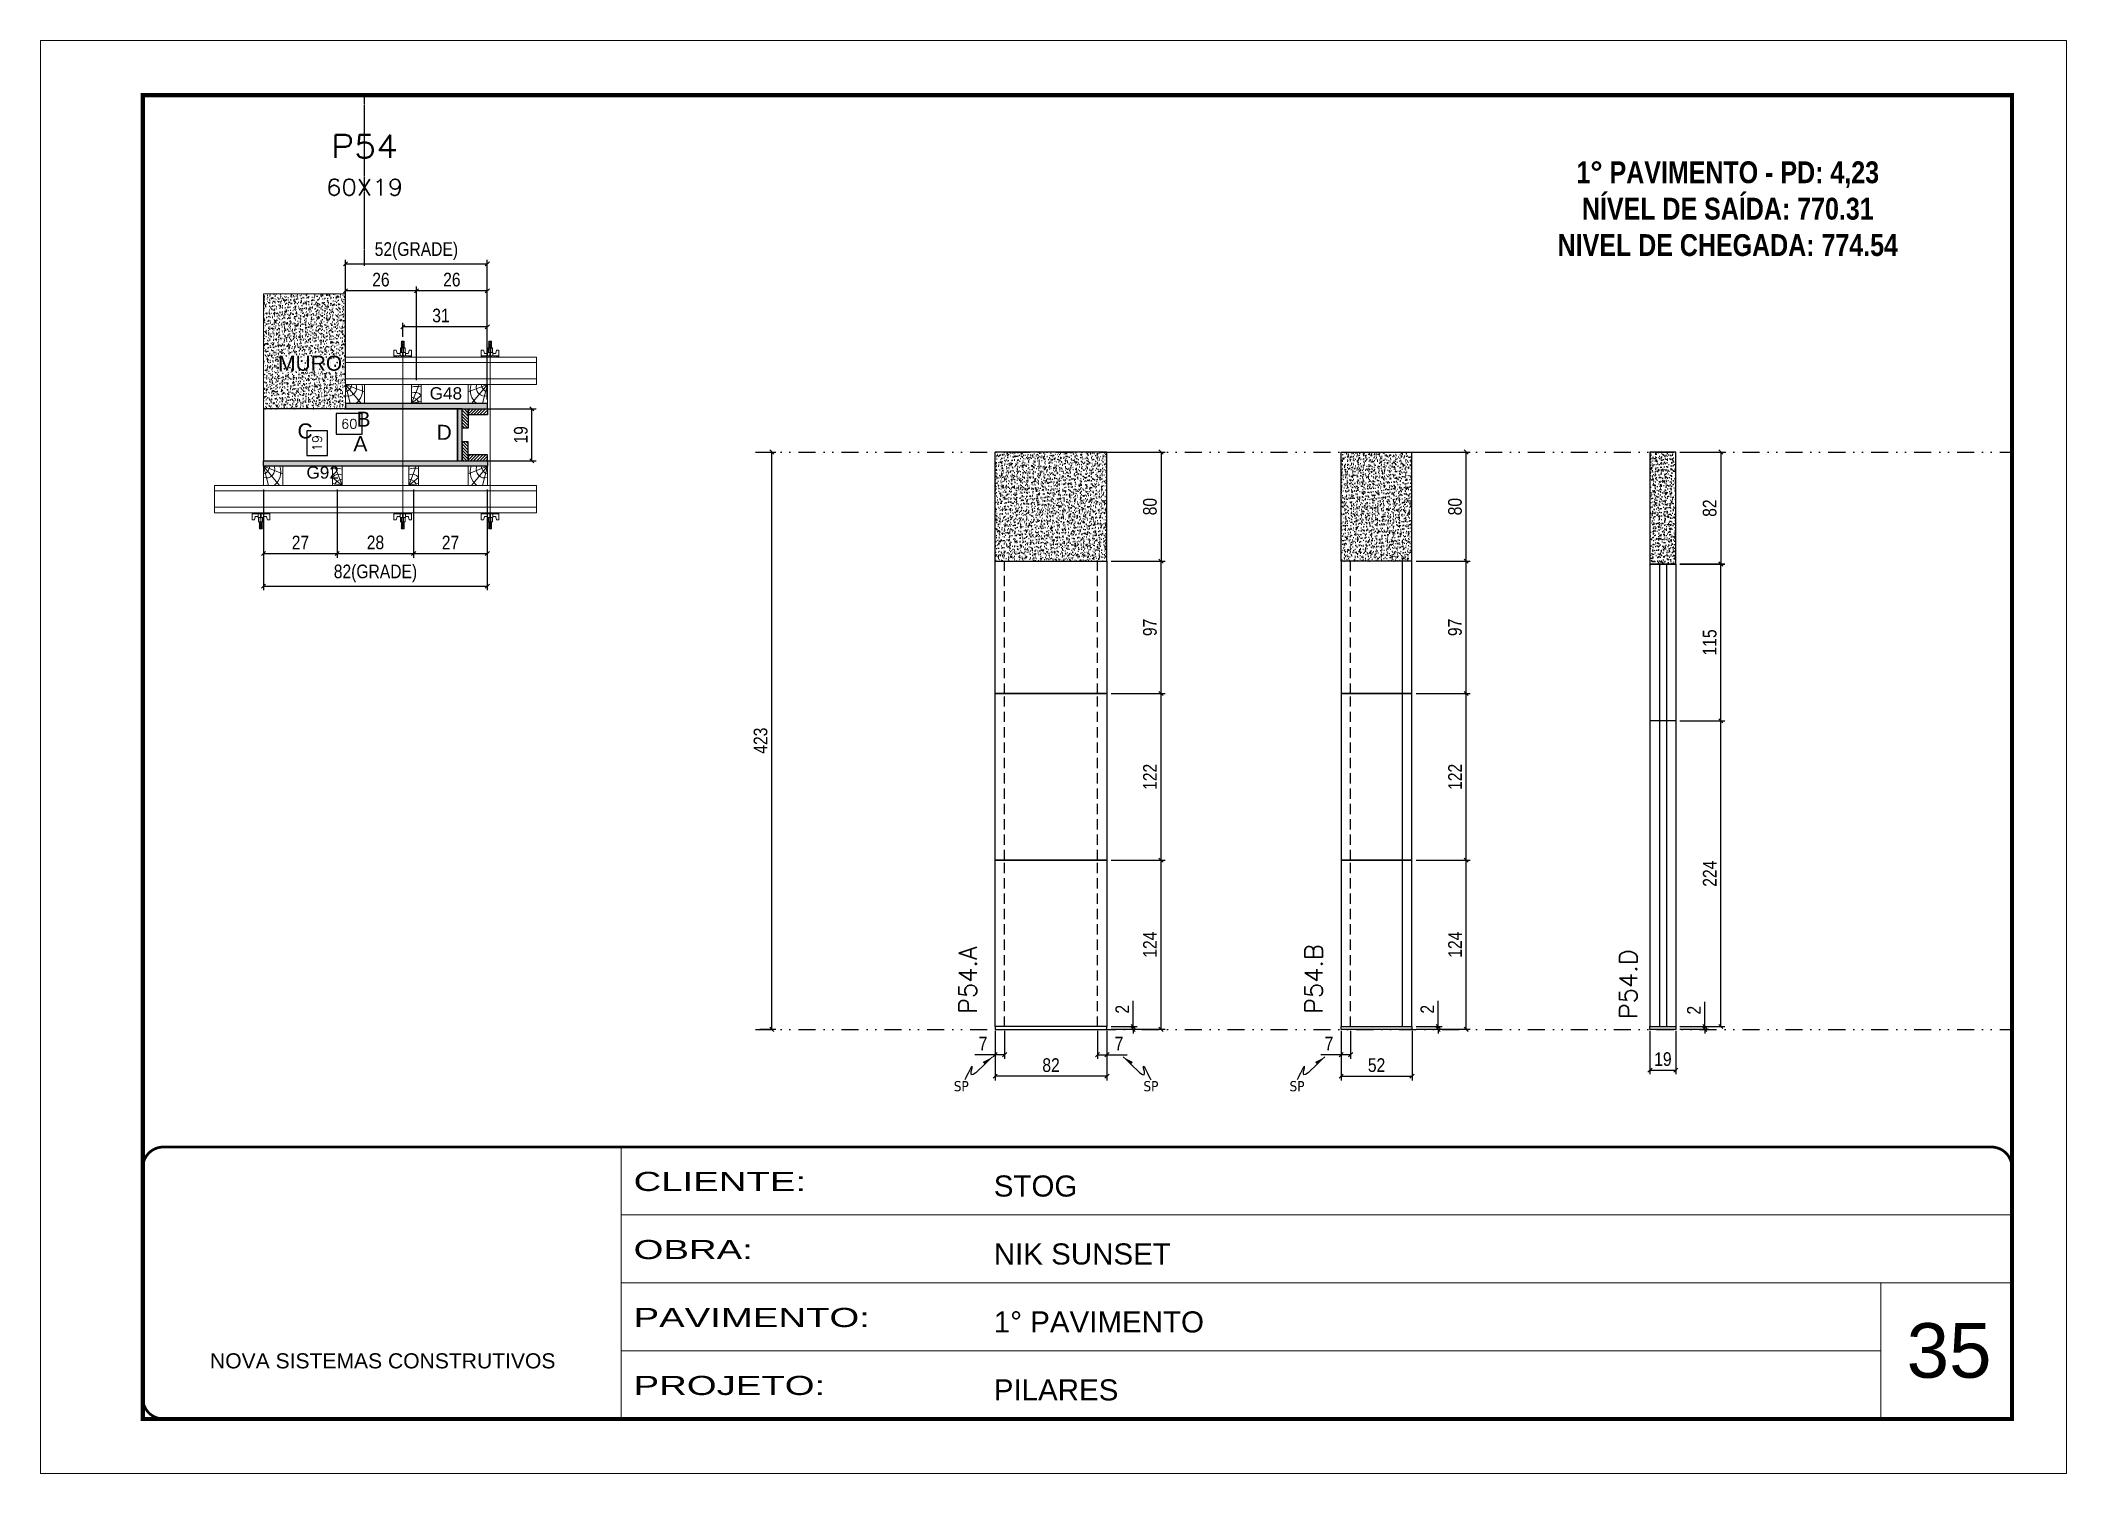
# Model space of a CAD drawing. Header units: millimetres. Extents: x 787 to 8287, y -592 to 17063.
# Drawn here: x 4595 to 6080, y 1706 to 2756 of the extents above; entities that cross this region are included whole.
import ezdxf
from ezdxf.enums import TextEntityAlignment as Align

# ---------------------------------------------------------------- set-up
doc = ezdxf.new("R2010")
doc.units = ezdxf.units.MM
for name, pattern in [('CONTINUO', [0]), ('DASHED', [0.75, 0.5, -0.25]), ('DIVIDE2', [0.625, 0.25, -0.125, 0, -0.125, 0, -0.125]), ('HIDDEN', [0.375, 0.25, -0.125])]:
    doc.linetypes.add(name, pattern=pattern)
for name, color, linetype, lineweight in [('CARIMBO', 255, 'Continuous', 9), ('Folhas', 255, 'Continuous', 9), ('Hachura', 251, 'Continuous', 9), ('Madeira', 126, 'Continuous', 18), ('Perfil Metálico', 224, 'Continuous', 18), ('SARRAFO DE PRESSAO', 251, 'DASHED', 9), ('Texto Seção', 7, 'Continuous', 15)]:
    doc.layers.add(name, color=color, linetype=linetype, lineweight=lineweight)
for name, color, linetype in [('CHAPA', 1, 'Continuous'), ('COTA', 241, 'Continuous'), ('Cota Seção (2x)', 241, 'Continuous'), ('MEIO_PONT', 93, 'Continuous'), ('NOMENCLATURA', 7, 'Continuous'), ('Nível', 160, 'Continuous'), ('Painéis', 200, 'Continuous'), ('SARR_2.2x7', 40, 'Continuous'), ('SARRAFO', 251, 'Continuous'), ('Sarrafo de Pressão', 42, 'HIDDEN'), ('texto', 7, 'Continuous'), ('Texto de Titulo', 7, 'Continuous'), ('Texto Qtd Sarr', 242, 'Continuous'), ('TEXTO_GERAL', 7, 'Continuous')]:
    doc.layers.add(name, color=color, linetype=linetype)
doc.styles.add('ARIAL', font='arial.ttf')
doc.styles.add('COTA TECNICA', font='techl___.ttf', dxfattribs={"height": 10})
doc.styles.add('COTA TECNICA 2X', font='techl___.ttf', dxfattribs={"height": 10})
doc.styles.add('COTA TECNICA-50', font='techl___.ttf', dxfattribs={"height": 10})
doc.styles.add('REGUA-120', font='ROMANS.shx', dxfattribs={"height": 15})
doc.styles.add('ROMANC', font='techb___.ttf', dxfattribs={"height": 2.5})
doc.styles.add('ROMANS', font='romans.shx')
doc.styles.add('SANSSERIF', font='sas_____.pfb')
doc.styles.get("Standard").update_dxf_attribs({"font": 'arial.ttf'})
doc.styles.add('Tecnologia', font='')
doc.styles.get('Tecnologia').set_extended_font_data('Forgotten Futurist')
doc.dimstyles.new('COTA PAINEL-50', dxfattribs={"dimtxt": 10, "dimasz": 3, "dimexe": 3, "dimexo": 3, "dimgap": 3, "dimtad": 1, "dimdec": 1, "dimzin": 12, "dimdsep": 46, "dimtxsty": 'COTA TECNICA-50', "dimblk1": 'OBLIQUE', "dimblk2": 'OBLIQUE', "dimsah": 1, "dimcen": 0.9, "dimclrd": 4, "dimclre": 4, "dimclrt": 240, "dimadec": 1, "dimazin": 3, "dimtfac": 1, "dimtdec": 1, "dimtmove": 0, "dimatfit": 3, "dimfxl": 0, "dimtolj": 1, "dimtzin": 12, "dimarcsym": 0})
doc.dimstyles.new('PAINEL', dxfattribs={"dimtxt": 10, "dimasz": 3, "dimexe": 3, "dimexo": 3, "dimgap": 3, "dimtad": 1, "dimdec": 1, "dimzin": 12, "dimdsep": 46, "dimtxsty": 'COTA TECNICA', "dimblk1": 'OBLIQUE', "dimblk2": 'OBLIQUE', "dimsah": 1, "dimcen": 0.9, "dimclrd": 4, "dimclre": 4, "dimclrt": 240, "dimadec": 1, "dimazin": 3, "dimtfac": 1, "dimtdec": 1, "dimtmove": 0, "dimatfit": 3, "dimfxl": 0, "dimtolj": 1, "dimtzin": 12, "dimarcsym": 0})
doc.dimstyles.new('SECAO PILAR', dxfattribs={"dimtxt": 10, "dimasz": 3, "dimexe": 3, "dimexo": 3, "dimgap": 3, "dimtad": 1, "dimdec": 1, "dimlfac": 0.5, "dimzin": 12, "dimdsep": 46, "dimtxsty": 'COTA TECNICA 2X', "dimblk1": 'OBLIQUE', "dimblk2": 'OBLIQUE', "dimsah": 1, "dimcen": 0.9, "dimclrd": 256, "dimclre": 256, "dimclrt": 256, "dimadec": 1, "dimazin": 3, "dimtfac": 1, "dimtdec": 1, "dimtmove": 0, "dimatfit": 3, "dimfxl": 0, "dimtolj": 1, "dimtzin": 12, "dimarcsym": 0})
doc.dimstyles.new('SECÇÃO 2', dxfattribs={"dimtxt": 7, "dimasz": 6, "dimexe": 0.18, "dimexo": 2, "dimgap": -4, "dimtad": 3, "dimdec": 1, "dimlfac": 0.5, "dimzin": 12, "dimdsep": 46, "dimtxsty": 'ROMANS', "dimblk": 'ARCHTICK', "dimcen": 0.09, "dimse1": 1, "dimse2": 1, "dimsd1": 1, "dimsd2": 1, "dimclrd": 180, "dimclre": 5, "dimclrt": 1, "dimadec": 0, "dimazin": 3, "dimtfac": 1, "dimtdec": 1, "dimtofl": 0, "dimtmove": 0, "dimatfit": 3, "dimldrblk": 'ARCHTICK', "dimfxl": 0, "dimtolj": 1, "dimtzin": 0, "dimarcsym": 0})
doc.dimstyles.get("Standard").update_dxf_attribs({"dimtxt": 0.18, "dimasz": 0.18, "dimexe": 0.18, "dimexo": 0.0625, "dimgap": 0.09, "dimtad": 0, "dimtih": 1, "dimtoh": 1, "dimdec": 4, "dimzin": 0, "dimdsep": 46, "dimtxsty": 'Standard', "dimcen": 0.09, "dimadec": 0, "dimazin": 0, "dimtfac": 1, "dimtdec": 4, "dimtofl": 0, "dimtmove": 0, "dimatfit": 3, "dimfxl": 0, "dimtolj": 1, "dimtzin": 0, "dimarcsym": 0})
pattern_1 = [(225, (-4579.9198, -20443.8452), (1.12253202, -1.12253202), [])]
pattern_2 = [(135, (-17986.7761, 11950.5148), (-1.12253202, -1.12253202), [])]

msp = doc.modelspace()

# ---------------------------------------------------------------- texts
at = {"layer": 'CARIMBO', "style": 'ARIAL'}
msp.add_text('35', height=40, dxfattribs=at).set_placement((5963.36, 1775.69))
at = {"layer": 'NOMENCLATURA', "color": 2, "insert": (5832.24, 2693.68), "char_height": 16, "attachment_point": 2, "style": 'ROMANC'}
msp.add_mtext_dynamic_manual_height_columns('\\P1° PAVIMENTO - PD: 4,23\\PNÍVEL DE SAÍDA: 770.31\\PNIVEL DE CHEGADA: 774.54', width=328.3607, gutter_width=1, heights=[0], dxfattribs=at)
at = {"layer": 'texto', "color": 0, "char_height": 7.5, "attachment_point": 5}
for insert in [(5270.39, 1989.28), (5409.41, 1989.28), (5516.51, 1989.28)]:
    msp.add_mtext('{\\fTahoma|b0|i0|c0|p34;\\C4;SP}', dxfattribs=dict(at, insert=insert))
at = {"layer": 'Texto Seção', "char_height": 13, "width": 285.3299, "attachment_point": 7, "rotation": 90, "style": 'REGUA-120'}
for s, insert in [('P54.A', (5281.69, 2042.2)), ('P54.B', (5535.28, 2042.2)), ('P54.D', (5765.77, 2038.36))]:
    msp.add_mtext(s, dxfattribs=dict(at, insert=insert))
at = {"layer": 'TEXTO_GERAL', "style": 'ARIAL'}
for s, p in [('MURO', (4793.11, 2519.11)), ('B', (4832.3, 2478.11)), ('C', (4789.42, 2469.47)), ('A', (4829.95, 2460.14)), ('D', (4891.37, 2468.46))]:
    msp.add_text(s, height=11, dxfattribs=at).set_placement(p, align=Align.MIDDLE_CENTER)
at = {"layer": 'TEXTO_GERAL', "color": 0, "linetype": 'Continuous', "style": 'SANSSERIF'}
for s, p in [('G48', (4880.74, 2497.01)), ('G92', (4790.43, 2439))]:
    msp.add_text(s, height=9, dxfattribs=at).set_placement(p, align=Align.MIDDLE_LEFT)

# ---------------------------------------------------------------- blocks, each defined once
blk = doc.blocks.new('9999999999')
at = {"color": 30, "linetype": 'CONTINUO'}
for p, q in [((98564.6, 34230.2), (98564.6, 34429.4)), ((98564.6, 34379.6), (99584, 34379.6)), ((98564.6, 34329.8), (99488, 34329.8)), ((99584, 34329.8), (99488, 34329.8)), ((99488, 34329.8), (99488, 34230.2)), ((98564.6, 34280), (99488, 34280))]:
    blk.add_line(p, q, dxfattribs=at)
at = {"color": 30, "linetype": 'CONTINUO', "const_width": 2}
blk.add_lwpolyline([(99584, 34230.2), (99584, 34414.4, 0.414214), (99569, 34429.4), (98229, 34429.4, 0.414214), (98214, 34414.4), (98214, 34245.2, 0.414214), (98229, 34230.2), (99584, 34230.2)], format="xyb", dxfattribs=at)
at = {"layer": 'Folhas'}
blk.add_lwpolyline([(98139, 34190.2), (99624, 34190.2), (99624, 35240.2), (98139, 35240.2)], close=True, dxfattribs=at)
at = {"layer": 'Folhas', "color": 30, "const_width": 3}
blk.add_lwpolyline([(98214, 34230.2), (99584, 34230.2), (99584, 35200.2), (98214, 35200.2)], close=True, dxfattribs=at)
at = {"color": 7, "linetype": 'Continuous', "ltscale": 5, "style": 'ARIAL'}
for s, height, p in [('STOG', 15.48, (98837.7, 34393.1)), ('NIK SUNSET', 15.48, (98837.7, 34343.3)), ('1° PAVIMENTO', 15.483, (98837.7, 34293.5)), ('NOVA SISTEMAS CONSTRUTIVOS', 11.059, (98263.2, 34267.2)), ('PILARES', 15.48, (98837.7, 34243.7))]:
    blk.add_text(s, height=height, dxfattribs=at).set_placement(p)
at = {"layer": 'Folhas', "color": 7, "style": 'Tecnologia', "width": 1.5}
for s, p in [('CLIENTE:', (98573.7, 34397.2)), ('OBRA:', (98573.7, 34347.3)), ('PAVIMENTO:', (98573.7, 34297.5)), ('PROJETO:', (98573.7, 34247.7))]:
    blk.add_text(s, height=14, dxfattribs=at).set_placement(p)
blk = doc.blocks.new('titulo1')
at = {"layer": 'Defpoints', "color": 252, "linetype": 'HIDDEN', "ltscale": 2}
blk.add_line((0, 0), (0, 125), dxfattribs=at)
at = {"layer": 'Defpoints', "style": 'ROMANS', "oblique": 15}
blk.add_attdef('FOLHA', text='', height=10, dxfattribs=at).set_placement((0, 15.6), align=Align.MIDDLE_CENTER)
at = {"layer": 'Texto Qtd Sarr', "color": 3, "style": 'ROMANS', "oblique": 15}
for tag, height, p in [('TITULO', 17, (0, 71.4)), ('SEÇÃO', 12, (0, 41.5))]:
    blk.add_attdef(tag, text='', height=height, dxfattribs=at).set_placement(p, align=Align.MIDDLE_CENTER)
blk = doc.blocks.new('*D442')
at = {"layer": 'Cota Seção (2x)', "color": 180, "lineweight": -2}
for p, q in [((4831.3, 2482.2), (4812.3, 2482.2)), ((4812.3, 2482.2), (4812.3, 2467.2)), ((4831.3, 2467.2), (4831.3, 2482.2)), ((4812.3, 2467.2), (4831.3, 2467.2))]:
    blk.add_line(p, q, dxfattribs=at)
at = {"layer": 'Defpoints', "color": 0}
for p in [(4901, 2463.2), (4781, 2447.6), (4901, 2447.6)]:
    blk.add_point(p, dxfattribs=at)
at = {"layer": 'Cota Seção (2x)', "color": 1, "insert": (4821.8, 2474.7), "char_height": 7, "attachment_point": 5, "style": 'ROMANS'}
blk.add_mtext('\\A1;60', dxfattribs=at)
blk = doc.blocks.new('_ArchTick')
at = {"color": 0, "linetype": 'ByBlock', "const_width": 0.15}
blk.add_lwpolyline([(-0.5, -0.5), (0.5, 0.5)], dxfattribs=at)
blk = doc.blocks.new('*D443')
at = {"layer": 'Cota Seção (2x)', "color": 180, "lineweight": -2}
for p, q in [((4805.8, 2469.5), (4790.8, 2469.5)), ((4790.8, 2469.5), (4790.8, 2451.5)), ((4805.8, 2451.5), (4805.8, 2469.5)), ((4790.8, 2451.5), (4805.8, 2451.5))]:
    blk.add_line(p, q, dxfattribs=at)
at = {"layer": 'Defpoints', "color": 0}
for p in [(4781, 2485.6), (4809.8, 2485.6), (4781, 2447.6)]:
    blk.add_point(p, dxfattribs=at)
at = {"layer": 'Cota Seção (2x)', "color": 1, "insert": (4798.3, 2460.5), "char_height": 7, "attachment_point": 5, "rotation": 90, "style": 'ROMANS'}
blk.add_mtext('\\A1;19', dxfattribs=at)
blk = doc.blocks.new('_Oblique')
at = {"color": 0, "linetype": 'ByBlock', "lineweight": -2}
blk.add_line((-0.5, -0.5), (0.5, 0.5), dxfattribs=at)
blk = doc.blocks.new('*D1266')
at = {"layer": 'Cota Seção (2x)', "lineweight": -2}
for p, q in [((4907.6, 2485.6), (4958.7, 2485.6)), ((4955.7, 2447.6), (4955.7, 2485.6)), ((4907.6, 2447.6), (4958.7, 2447.6))]:
    blk.add_line(p, q, dxfattribs=at)
at = {"layer": 'Defpoints', "color": 0}
for p in [(4904.6, 2485.6), (4955.7, 2485.6), (4904.6, 2447.6)]:
    blk.add_point(p, dxfattribs=at)
at = {"layer": 'Cota Seção (2x)', "lineweight": -2, "xscale": 3, "yscale": 3, "zscale": 3}
for p, rotation in [((4955.7, 2485.6), 90), ((4955.7, 2447.6), 270)]:
    blk.add_blockref('_Oblique', p, dxfattribs=dict(at, rotation=rotation))
at = {"layer": 'Cota Seção (2x)', "insert": (4947.6, 2466.6), "char_height": 10, "attachment_point": 5, "rotation": 90, "style": 'COTA TECNICA 2X'}
blk.add_mtext('\\A1;19', dxfattribs=at)
blk = doc.blocks.new('*D444')
at = {"layer": 'Cota Seção (2x)', "lineweight": -2}
for p, q in [((4759, 2426.6), (4759, 2352.8)), ((4923, 2426.6), (4923, 2352.8)), ((4759, 2355.8), (4923, 2355.8))]:
    blk.add_line(p, q, dxfattribs=at)
at = {"layer": 'Defpoints', "color": 0}
for p in [(4759, 2429.6), (4923, 2429.6), (4923, 2355.8)]:
    blk.add_point(p, dxfattribs=at)
at = {"layer": 'Cota Seção (2x)', "lineweight": -2, "xscale": 3, "yscale": 3, "zscale": 3, "rotation": 180}
blk.add_blockref('_Oblique', (4759, 2355.8), dxfattribs=at)
at = {"layer": 'Cota Seção (2x)', "lineweight": -2, "xscale": 3, "yscale": 3, "zscale": 3}
blk.add_blockref('_Oblique', (4923, 2355.8), dxfattribs=at)
at = {"layer": 'Cota Seção (2x)', "insert": (4841, 2365), "char_height": 10, "attachment_point": 5, "style": 'COTA TECNICA 2X'}
blk.add_mtext('\\A1;82(GRADE)', dxfattribs=at)
blk = doc.blocks.new('*D445')
at = {"layer": 'Cota Seção (2x)', "lineweight": -2}
for p, q in [((4869, 2426.6), (4869, 2376.6)), ((4923, 2426.6), (4923, 2376.6)), ((4869, 2379.6), (4923, 2379.6))]:
    blk.add_line(p, q, dxfattribs=at)
at = {"layer": 'Defpoints', "color": 0}
for p in [(4869, 2429.6), (4923, 2429.6), (4923, 2379.6)]:
    blk.add_point(p, dxfattribs=at)
at = {"layer": 'Cota Seção (2x)', "lineweight": -2, "xscale": 3, "yscale": 3, "zscale": 3, "rotation": 180}
blk.add_blockref('_Oblique', (4869, 2379.6), dxfattribs=at)
at = {"layer": 'Cota Seção (2x)', "lineweight": -2, "xscale": 3, "yscale": 3, "zscale": 3}
blk.add_blockref('_Oblique', (4923, 2379.6), dxfattribs=at)
at = {"layer": 'Cota Seção (2x)', "insert": (4896, 2387.7), "char_height": 10, "attachment_point": 5, "style": 'COTA TECNICA 2X'}
blk.add_mtext('\\A1;27', dxfattribs=at)
blk = doc.blocks.new('*D446')
at = {"layer": 'Cota Seção (2x)', "lineweight": -2}
for p, q in [((4759, 2426.6), (4759, 2376.6)), ((4813, 2426.6), (4813, 2376.6)), ((4759, 2379.6), (4813, 2379.6))]:
    blk.add_line(p, q, dxfattribs=at)
at = {"layer": 'Defpoints', "color": 0}
for p in [(4759, 2429.6), (4813, 2429.6), (4813, 2379.6)]:
    blk.add_point(p, dxfattribs=at)
at = {"layer": 'Cota Seção (2x)', "lineweight": -2, "xscale": 3, "yscale": 3, "zscale": 3, "rotation": 180}
blk.add_blockref('_Oblique', (4759, 2379.6), dxfattribs=at)
at = {"layer": 'Cota Seção (2x)', "lineweight": -2, "xscale": 3, "yscale": 3, "zscale": 3}
blk.add_blockref('_Oblique', (4813, 2379.6), dxfattribs=at)
at = {"layer": 'Cota Seção (2x)', "insert": (4786, 2387.7), "char_height": 10, "attachment_point": 5, "style": 'COTA TECNICA 2X'}
blk.add_mtext('\\A1;27', dxfattribs=at)
blk = doc.blocks.new('*D447')
at = {"layer": 'Cota Seção (2x)', "lineweight": -2}
for p, q in [((4813, 2426.6), (4813, 2376.6)), ((4869, 2426.6), (4869, 2376.6)), ((4813, 2379.6), (4869, 2379.6))]:
    blk.add_line(p, q, dxfattribs=at)
at = {"layer": 'Defpoints', "color": 0}
for p in [(4813, 2429.6), (4869, 2429.6), (4869, 2379.6)]:
    blk.add_point(p, dxfattribs=at)
at = {"layer": 'Cota Seção (2x)', "lineweight": -2, "xscale": 3, "yscale": 3, "zscale": 3, "rotation": 180}
blk.add_blockref('_Oblique', (4813, 2379.6), dxfattribs=at)
at = {"layer": 'Cota Seção (2x)', "lineweight": -2, "xscale": 3, "yscale": 3, "zscale": 3}
blk.add_blockref('_Oblique', (4869, 2379.6), dxfattribs=at)
at = {"layer": 'Cota Seção (2x)', "insert": (4841, 2387.7), "char_height": 10, "attachment_point": 5, "style": 'COTA TECNICA 2X'}
blk.add_mtext('\\A1;28', dxfattribs=at)
blk = doc.blocks.new('*D448')
at = {"layer": 'Cota Seção (2x)', "lineweight": -2}
for p, q in [((4819, 2526.6), (4819, 2594.9)), ((4819, 2591.9), (4923, 2591.9)), ((4923, 2492.6), (4923, 2594.9))]:
    blk.add_line(p, q, dxfattribs=at)
at = {"layer": 'Defpoints', "color": 0}
for p in [(4923, 2591.9), (4819, 2523.6), (4923, 2489.6)]:
    blk.add_point(p, dxfattribs=at)
at = {"layer": 'Cota Seção (2x)', "lineweight": -2, "xscale": 3, "yscale": 3, "zscale": 3, "rotation": 180}
blk.add_blockref('_Oblique', (4819, 2591.9), dxfattribs=at)
at = {"layer": 'Cota Seção (2x)', "lineweight": -2, "xscale": 3, "yscale": 3, "zscale": 3}
blk.add_blockref('_Oblique', (4923, 2591.9), dxfattribs=at)
at = {"layer": 'Cota Seção (2x)', "insert": (4871, 2601.2), "char_height": 10, "attachment_point": 5, "style": 'COTA TECNICA 2X'}
blk.add_mtext('\\A1;52(GRADE)', dxfattribs=at)
blk = doc.blocks.new('*D449')
at = {"layer": 'Cota Seção (2x)', "lineweight": -2}
for p, q in [((4861.1, 2538.4), (4861.1, 2548.8)), ((4923, 2545.8), (4861.1, 2545.8)), ((4923, 2526.6), (4923, 2548.8))]:
    blk.add_line(p, q, dxfattribs=at)
at = {"layer": 'Defpoints', "color": 0}
for p in [(4861.1, 2545.8), (4861.1, 2535.4), (4923, 2523.6)]:
    blk.add_point(p, dxfattribs=at)
at = {"layer": 'Cota Seção (2x)', "lineweight": -2, "xscale": 3, "yscale": 3, "zscale": 3, "rotation": 180}
blk.add_blockref('_Oblique', (4861.1, 2545.8), dxfattribs=at)
at = {"layer": 'Cota Seção (2x)', "lineweight": -2, "xscale": 3, "yscale": 3, "zscale": 3}
blk.add_blockref('_Oblique', (4923, 2545.8), dxfattribs=at)
at = {"layer": 'Cota Seção (2x)', "insert": (4889, 2554), "char_height": 10, "attachment_point": 5, "style": 'COTA TECNICA 2X'}
blk.add_mtext('\\A1;31', dxfattribs=at)
blk = doc.blocks.new('C')
at = {"layer": 'Hachura', "color": 0}
for p, q in [((0, 3.22), (0, -3.22)), ((0.45, 3.22), (0, 3.22)), ((0.46, 3.16), (0, 3.16)), ((0.46, 3.05), (0, 3.05)), ((0.46, 2.88), (0, 2.88)), ((0, 2.75), (0, -1.16)), ((0.46, 2.65), (0, 2.65)), ((0.46, 2.23), (0, 2.23)), ((0.46, 1.51), (0, 1.51)), ((0.39, 0.49), (0.17, 0.49)), ((0.45, -3.23), (0.45, 3.22)), ((0.45, 3.22), (2.58, 3.22)), ((1.74, 0.97), (0.45, 0.97)), ((1.45, 0.1), (0.45, 0.1)), ((1.35, 1.94), (1.35, 0.96)), ((2.58, 2.39), (1.47, 2.09)), ((1.74, -0.97), (1.74, 0.97)), ((1.74, 0.97), (1.74, 0.84)), ((1.74, 0.97), (1.74, 0.84)), ((1.74, 0.84), (3.35, 0.84)), ((3.35, 0.45), (1.74, 0.45)), ((2.58, 3.22), (2.58, 2.39)), ((3.32, 0.84), (3.32, -0.84)), ((3.35, 0.84), (3.35, -0.84)), ((3.68, 0.45), (3.35, 0.45)), ((3.84, -0.52), (3.35, 0.45)), ((3.35, 0.06), (3.67, -0.57)), ((3.68, 0.45), (4.16, -0.52)), ((3.72, 0.5), (4.25, -0.57)), ((4.37, -0.55), (3.83, 0.53)), ((4.15, 0.45), (3.93, 0.45)), ((4.42, -0.52), (3.93, 0.45)), ((4.15, 0.45), (4.26, 0.45)), ((4.26, 0.45), (4.74, -0.52)), ((4.3, 0.5), (4.83, -0.57)), ((4.95, -0.55), (4.41, 0.53)), ((4.51, 0.45), (4.84, 0.45)), ((5, -0.52), (4.51, 0.45)), ((4.84, 0.45), (5.32, -0.52)), ((4.88, 0.5), (5.41, -0.57)), ((5.53, -0.55), (4.99, 0.53)), ((5.58, -0.52), (5.09, 0.45)), ((5.42, 0.45), (5.09, 0.45)), ((5.58, -0.52), (5.09, 0.45)), ((5.42, 0.45), (5.74, -0.19)), ((5.46, 0.5), (5.74, -0.07)), ((5.74, 0.19), (5.57, 0.53)), ((5.74, 0.32), (5.68, 0.45)), ((5.68, 0.45), (5.74, 0.45)), ((5.74, 0.45), (5.9, 0.29)), ((5.74, 0.45), (5.74, -0.52)), ((5.9, -0.36), (5.9, 0.29)), ((0.45, 0), (0, 0)), ((0.46, -1.52), (0, -1.52)), ((0.46, -2.23), (0, -2.23)), ((0.46, -2.65), (0, -2.65)), ((0.46, -2.88), (0, -2.88)), ((0.46, -3.05), (0, -3.05)), ((0.46, -3.16), (0, -3.16)), ((0, -3.22), (2.57, -3.22)), ((0.08, -0.48), (0.29, -0.48)), ((0.29, -0.48), (0.4, -0.48)), ((0.45, 0), (0.45, -0.97)), ((0.45, -0.16), (1.45, -0.16)), ((0.45, -0.65), (0.45, -0.32)), ((0.45, -3.23), (0.45, -0.65)), ((0.45, -0.97), (1.74, -0.97)), ((1.35, -1.94), (1.35, -0.97)), ((2.58, -2.39), (1.47, -2.1)), ((3.35, -0.32), (1.74, -0.32)), ((3.35, -0.84), (1.74, -0.84)), ((2.58, -3.23), (2.58, -2.39)), ((3.35, -0.07), (3.58, -0.52)), ((3.35, -0.52), (3.58, -0.52)), ((3.84, -0.52), (4.16, -0.52)), ((4.42, -0.52), (4.74, -0.52)), ((4.63, -0.52), (4.74, -0.52)), ((5, -0.52), (5.32, -0.52)), ((5.58, -0.52), (5.74, -0.52)), ((5.74, -0.52), (5.9, -0.36)), ((5.74, -0.52), (5.74, -0.52))]:
    blk.add_line(p, q, dxfattribs=at)
for centre, radius, start, end in [((1.52, 1.94), 0.161, 104.74356, 180), ((1.44, -0.03), 0.129, 272.69497, 87.30503), ((3.81, 0.39), 0.143, 25.56881, 154.43119), ((4.39, 0.39), 0.143, 25.56881, 154.43119), ((4.97, 0.39), 0.143, 25.56881, 154.43119), ((5.55, 0.39), 0.143, 25.56881, 154.43119), ((0.17, -0.37), 0.174, 221.74404, 317.85924), ((1.52, -1.94), 0.161, 180, 255.25644), ((3.71, -0.4), 0.174, 222.14076, 318.25596), ((4.29, -0.4), 0.174, 222.14076, 318.25596), ((4.87, -0.4), 0.174, 222.14076, 318.25596), ((5.45, -0.4), 0.174, 222.14076, 318.25596), ((5.61, -0.4), 0.174, 317.85924, 318.25596)]:
    blk.add_arc(centre, radius, start, end, dxfattribs=at)
blk = doc.blocks.new('PONTALETE')
at = {"layer": 'Madeira'}
for q in [(2.71, 7), (7, 5.76), (7, 1.74)]:
    blk.add_line((0, 0), q, dxfattribs=at)
blk.add_lwpolyline([(0, 0), (7, 0), (7, 7), (0, 7)], close=True, dxfattribs=at)
for centre, radius, start, end in [((2.04, 0.06), 6.23, 37.28179, 109.09128), ((1.09, 0.9), 3.19, 343.60304, 109.98471), ((-0.21, -0.78), 3.09, 14.63219, 86.0383)]:
    blk.add_arc(centre, radius, start, end, dxfattribs=at)
blk = doc.blocks.new('MEIO PONTALETE')
at = {"layer": 'Madeira'}
for q in [(2.71, 7), (3.5, 2.88), (3.5, 0.87)]:
    blk.add_line((0, 0), q, dxfattribs=at)
blk.add_lwpolyline([(0, 0), (3.5, 0), (3.5, 7), (0, 7)], close=True, dxfattribs=at)
for centre, radius, start, end in [((2.04, 0.06), 6.23, 76.44987, 109.09128), ((1.09, 0.9), 3.19, 40.90626, 109.98471), ((-0.21, -0.78), 3.09, 14.63219, 86.0383)]:
    blk.add_arc(centre, radius, start, end, dxfattribs=at)
blk = doc.blocks.new('*D1371')
at = {"layer": 'COTA', "color": 4, "lineweight": -2}
for p, q in [((5122.7, 2454), (5134.5, 2454)), ((5131.5, 2031), (5131.5, 2454)), ((5122.7, 2031), (5134.5, 2031))]:
    blk.add_line(p, q, dxfattribs=at)
at = {"layer": 'Defpoints', "color": 0}
for p in [(5119.7, 2454), (5131.5, 2454), (5119.7, 2031)]:
    blk.add_point(p, dxfattribs=at)
at = {"layer": 'COTA', "color": 4, "lineweight": -2, "xscale": 3, "yscale": 3, "zscale": 3}
for p, rotation in [((5131.5, 2454), 90), ((5131.5, 2031), 270)]:
    blk.add_blockref('_Oblique', p, dxfattribs=dict(at, rotation=rotation))
at = {"layer": 'COTA', "color": 240, "insert": (5123.3, 2242.5), "char_height": 10, "attachment_point": 5, "rotation": 90, "style": 'COTA TECNICA-50'}
blk.add_mtext('\\A1;423', dxfattribs=at)
blk = doc.blocks.new('*D792')
at = {"layer": 'COTA', "color": 4, "lineweight": -2}
for p, q in [((5295.2, 2030), (5295.2, 1993.6)), ((5377.2, 2030), (5377.2, 1993.6)), ((5377.2, 1996.6), (5295.2, 1996.6))]:
    blk.add_line(p, q, dxfattribs=at)
at = {"layer": 'Defpoints', "color": 0}
for p in [(5295.2, 2033), (5377.2, 2033), (5295.2, 1996.6)]:
    blk.add_point(p, dxfattribs=at)
at = {"layer": 'COTA', "color": 4, "lineweight": -2, "xscale": 3, "yscale": 3, "zscale": 3, "rotation": 180}
blk.add_blockref('_Oblique', (5295.2, 1996.6), dxfattribs=at)
at = {"layer": 'COTA', "color": 4, "lineweight": -2, "xscale": 3, "yscale": 3, "zscale": 3}
blk.add_blockref('_Oblique', (5377.2, 1996.6), dxfattribs=at)
at = {"layer": 'COTA', "color": 240, "insert": (5336.2, 2004.7), "char_height": 10, "attachment_point": 5, "style": 'COTA TECNICA'}
blk.add_mtext('\\A1;82', dxfattribs=at)
blk = doc.blocks.new('*D793')
at = {"layer": 'COTA', "color": 4, "lineweight": -2}
for p, q in [((5370.2, 2030), (5370.2, 2009.4)), ((5377.2, 2028), (5377.2, 2009.4)), ((5370.2, 2012.4), (5377.2, 2012.4)), ((5377.2, 2012.4), (5391.9, 2012.4))]:
    blk.add_line(p, q, dxfattribs=at)
at = {"layer": 'Defpoints', "color": 0}
for p in [(5370.2, 2033), (5377.2, 2031), (5377.2, 2012.4)]:
    blk.add_point(p, dxfattribs=at)
at = {"layer": 'COTA', "color": 4, "lineweight": -2, "xscale": 3, "yscale": 3, "zscale": 3, "rotation": 180}
blk.add_blockref('_Oblique', (5370.2, 2012.4), dxfattribs=at)
at = {"layer": 'COTA', "color": 4, "lineweight": -2, "xscale": 3, "yscale": 3, "zscale": 3}
blk.add_blockref('_Oblique', (5377.2, 2012.4), dxfattribs=at)
at = {"layer": 'COTA', "color": 240, "insert": (5386, 2020.5), "char_height": 10, "attachment_point": 5, "style": 'COTA TECNICA-50'}
blk.add_mtext('\\A1;7', dxfattribs=at)
blk = doc.blocks.new('*D794')
at = {"layer": 'COTA', "color": 4, "lineweight": -2}
for p, q in [((5295.2, 2028), (5295.2, 2009.4)), ((5302.2, 2030), (5302.2, 2009.4)), ((5295.2, 2012.4), (5280.4, 2012.4)), ((5302.2, 2012.4), (5295.2, 2012.4))]:
    blk.add_line(p, q, dxfattribs=at)
at = {"layer": 'Defpoints', "color": 0}
for p in [(5295.2, 2031), (5302.2, 2033), (5295.2, 2012.4)]:
    blk.add_point(p, dxfattribs=at)
at = {"layer": 'COTA', "color": 4, "lineweight": -2, "xscale": 3, "yscale": 3, "zscale": 3, "rotation": 180}
blk.add_blockref('_Oblique', (5295.2, 2012.4), dxfattribs=at)
at = {"layer": 'COTA', "color": 4, "lineweight": -2, "xscale": 3, "yscale": 3, "zscale": 3}
blk.add_blockref('_Oblique', (5302.2, 2012.4), dxfattribs=at)
at = {"layer": 'COTA', "color": 240, "insert": (5286.3, 2020.5), "char_height": 10, "attachment_point": 5, "style": 'COTA TECNICA-50'}
blk.add_mtext('\\A1;7', dxfattribs=at)
blk = doc.blocks.new('*D795')
at = {"layer": 'COTA', "color": 4, "linetype": 'ByBlock', "lineweight": -2}
for p, q in [((5380.2, 2155), (5419.8, 2155)), ((5416.8, 2031), (5416.8, 2155)), ((5380.2, 2031), (5419.8, 2031))]:
    blk.add_line(p, q, dxfattribs=at)
at = {"layer": 'Defpoints', "color": 0, "linetype": 'ByBlock'}
for p in [(5377.2, 2155), (5416.8, 2155), (5377.2, 2031)]:
    blk.add_point(p, dxfattribs=at)
at = {"layer": 'COTA', "color": 4, "linetype": 'ByBlock', "lineweight": -2, "xscale": 3, "yscale": 3, "zscale": 3}
for p, rotation in [((5416.8, 2155), 90), ((5416.8, 2031), 270)]:
    blk.add_blockref('_Oblique', p, dxfattribs=dict(at, rotation=rotation))
at = {"layer": 'COTA', "color": 240, "linetype": 'ByBlock', "insert": (5408.7, 2093), "char_height": 10, "attachment_point": 5, "rotation": 90, "style": 'COTA TECNICA'}
blk.add_mtext('\\A1;124', dxfattribs=at)
blk = doc.blocks.new('*D796')
at = {"layer": 'COTA', "color": 4, "lineweight": -2}
for p, q in [((5396.4, 2033), (5396.4, 2051.8)), ((5380.2, 2033), (5399.4, 2033)), ((5380.2, 2031), (5399.4, 2031)), ((5396.4, 2031), (5396.4, 2033)), ((5396.4, 2031), (5396.4, 2028))]:
    blk.add_line(p, q, dxfattribs=at)
at = {"layer": 'Defpoints', "color": 0}
for p in [(5377.2, 2033), (5377.2, 2031), (5396.4, 2031)]:
    blk.add_point(p, dxfattribs=at)
at = {"layer": 'COTA', "color": 4, "lineweight": -2, "xscale": 3, "yscale": 3, "zscale": 3}
for p, rotation in [((5396.4, 2033), 270), ((5396.4, 2031), 90)]:
    blk.add_blockref('_Oblique', p, dxfattribs=dict(at, rotation=rotation))
at = {"layer": 'COTA', "color": 240, "insert": (5388.4, 2045.7), "char_height": 10, "attachment_point": 5, "rotation": 90, "style": 'COTA TECNICA-50'}
blk.add_mtext('\\A1;2', dxfattribs=at)
blk = doc.blocks.new('*D797')
at = {"layer": 'COTA', "color": 4, "linetype": 'ByBlock', "lineweight": -2}
for p, q in [((5380.2, 2155), (5419.8, 2155)), ((5416.8, 2031), (5416.8, 2155)), ((5380.2, 2031), (5419.8, 2031))]:
    blk.add_line(p, q, dxfattribs=at)
at = {"layer": 'Defpoints', "color": 0, "linetype": 'ByBlock'}
for p in [(5377.2, 2155), (5416.8, 2155), (5377.2, 2031)]:
    blk.add_point(p, dxfattribs=at)
at = {"layer": 'COTA', "color": 4, "linetype": 'ByBlock', "lineweight": -2, "xscale": 3, "yscale": 3, "zscale": 3}
for p, rotation in [((5416.8, 2155), 90), ((5416.8, 2031), 270)]:
    blk.add_blockref('_Oblique', p, dxfattribs=dict(at, rotation=rotation))
at = {"layer": 'COTA', "color": 240, "linetype": 'ByBlock', "insert": (5408.7, 2093), "char_height": 10, "attachment_point": 5, "rotation": 90, "style": 'COTA TECNICA'}
blk.add_mtext('\\A1;124', dxfattribs=at)
blk = doc.blocks.new('*D798')
at = {"layer": 'COTA', "color": 4, "lineweight": -2}
for p, q in [((5380.2, 2374), (5419.8, 2374)), ((5416.8, 2277), (5416.8, 2374)), ((5380.2, 2277), (5419.8, 2277))]:
    blk.add_line(p, q, dxfattribs=at)
at = {"layer": 'Defpoints', "color": 0}
for p in [(5377.2, 2374), (5416.8, 2374), (5377.2, 2277)]:
    blk.add_point(p, dxfattribs=at)
at = {"layer": 'COTA', "color": 4, "lineweight": -2, "xscale": 3, "yscale": 3, "zscale": 3}
for p, rotation in [((5416.8, 2374), 90), ((5416.8, 2277), 270)]:
    blk.add_blockref('_Oblique', p, dxfattribs=dict(at, rotation=rotation))
at = {"layer": 'COTA', "color": 240, "insert": (5408.7, 2325.5), "char_height": 10, "attachment_point": 5, "rotation": 90, "style": 'COTA TECNICA-50'}
blk.add_mtext('\\A1;97', dxfattribs=at)
blk = doc.blocks.new('*D799')
at = {"layer": 'COTA', "color": 4, "lineweight": -2}
for p, q in [((5380.2, 2454), (5419.8, 2454)), ((5416.8, 2454), (5416.8, 2374)), ((5380.2, 2374), (5419.8, 2374))]:
    blk.add_line(p, q, dxfattribs=at)
at = {"layer": 'Defpoints', "color": 0}
for p in [(5377.2, 2454), (5377.2, 2374), (5416.8, 2374)]:
    blk.add_point(p, dxfattribs=at)
at = {"layer": 'COTA', "color": 4, "lineweight": -2, "xscale": 3, "yscale": 3, "zscale": 3}
for p, rotation in [((5416.8, 2454), 90), ((5416.8, 2374), 270)]:
    blk.add_blockref('_Oblique', p, dxfattribs=dict(at, rotation=rotation))
at = {"layer": 'COTA', "color": 240, "insert": (5408.7, 2414), "char_height": 10, "attachment_point": 5, "rotation": 90, "style": 'COTA TECNICA-50'}
blk.add_mtext('\\A1;80', dxfattribs=at)
blk = doc.blocks.new('*D800')
at = {"layer": 'COTA', "color": 4, "lineweight": -2}
for p, q in [((5548.8, 2030), (5548.8, 1993.6)), ((5600.8, 2030), (5600.8, 1993.6)), ((5548.8, 1996.6), (5600.8, 1996.6))]:
    blk.add_line(p, q, dxfattribs=at)
at = {"layer": 'Defpoints', "color": 0}
for p in [(5548.8, 2033), (5600.8, 2033), (5600.8, 1996.6)]:
    blk.add_point(p, dxfattribs=at)
at = {"layer": 'COTA', "color": 4, "lineweight": -2, "xscale": 3, "yscale": 3, "zscale": 3, "rotation": 180}
blk.add_blockref('_Oblique', (5548.8, 1996.6), dxfattribs=at)
at = {"layer": 'COTA', "color": 4, "lineweight": -2, "xscale": 3, "yscale": 3, "zscale": 3}
blk.add_blockref('_Oblique', (5600.8, 1996.6), dxfattribs=at)
at = {"layer": 'COTA', "color": 240, "insert": (5574.8, 2004.7), "char_height": 10, "attachment_point": 5, "style": 'COTA TECNICA'}
blk.add_mtext('\\A1;52', dxfattribs=at)
blk = doc.blocks.new('*D801')
at = {"layer": 'COTA', "color": 4, "lineweight": -2}
for p, q in [((5548.8, 2028), (5548.8, 2009.4)), ((5555.8, 2030), (5555.8, 2009.4)), ((5548.8, 2012.4), (5534, 2012.4)), ((5555.8, 2012.4), (5548.8, 2012.4))]:
    blk.add_line(p, q, dxfattribs=at)
at = {"layer": 'Defpoints', "color": 0}
for p in [(5548.8, 2031), (5555.8, 2033), (5548.8, 2012.4)]:
    blk.add_point(p, dxfattribs=at)
at = {"layer": 'COTA', "color": 4, "lineweight": -2, "xscale": 3, "yscale": 3, "zscale": 3, "rotation": 180}
blk.add_blockref('_Oblique', (5548.8, 2012.4), dxfattribs=at)
at = {"layer": 'COTA', "color": 4, "lineweight": -2, "xscale": 3, "yscale": 3, "zscale": 3}
blk.add_blockref('_Oblique', (5555.8, 2012.4), dxfattribs=at)
at = {"layer": 'COTA', "color": 240, "insert": (5539.9, 2020.5), "char_height": 10, "attachment_point": 5, "style": 'COTA TECNICA-50'}
blk.add_mtext('\\A1;7', dxfattribs=at)
blk = doc.blocks.new('*D803')
at = {"layer": 'COTA', "color": 4, "linetype": 'ByBlock', "lineweight": -2}
for p, q in [((5603.8, 2155), (5643.4, 2155)), ((5640.4, 2031), (5640.4, 2155)), ((5603.8, 2031), (5643.4, 2031))]:
    blk.add_line(p, q, dxfattribs=at)
at = {"layer": 'Defpoints', "color": 0, "linetype": 'ByBlock'}
for p in [(5600.8, 2155), (5640.4, 2155), (5600.8, 2031)]:
    blk.add_point(p, dxfattribs=at)
at = {"layer": 'COTA', "color": 4, "linetype": 'ByBlock', "lineweight": -2, "xscale": 3, "yscale": 3, "zscale": 3}
for p, rotation in [((5640.4, 2155), 90), ((5640.4, 2031), 270)]:
    blk.add_blockref('_Oblique', p, dxfattribs=dict(at, rotation=rotation))
at = {"layer": 'COTA', "color": 240, "linetype": 'ByBlock', "insert": (5632.3, 2093), "char_height": 10, "attachment_point": 5, "rotation": 90, "style": 'COTA TECNICA'}
blk.add_mtext('\\A1;124', dxfattribs=at)
blk = doc.blocks.new('*D804')
at = {"layer": 'COTA', "color": 4, "lineweight": -2}
for p, q in [((5620, 2033), (5620, 2051.8)), ((5603.8, 2033), (5623, 2033)), ((5603.8, 2031), (5623, 2031)), ((5620, 2031), (5620, 2033)), ((5620, 2031), (5620, 2028))]:
    blk.add_line(p, q, dxfattribs=at)
at = {"layer": 'Defpoints', "color": 0}
for p in [(5600.8, 2033), (5600.8, 2031), (5620, 2031)]:
    blk.add_point(p, dxfattribs=at)
at = {"layer": 'COTA', "color": 4, "lineweight": -2, "xscale": 3, "yscale": 3, "zscale": 3}
for p, rotation in [((5620, 2033), 270), ((5620, 2031), 90)]:
    blk.add_blockref('_Oblique', p, dxfattribs=dict(at, rotation=rotation))
at = {"layer": 'COTA', "color": 240, "insert": (5612, 2045.7), "char_height": 10, "attachment_point": 5, "rotation": 90, "style": 'COTA TECNICA-50'}
blk.add_mtext('\\A1;2', dxfattribs=at)
blk = doc.blocks.new('*D805')
at = {"layer": 'COTA', "color": 4, "linetype": 'ByBlock', "lineweight": -2}
for p, q in [((5603.8, 2155), (5643.4, 2155)), ((5640.4, 2031), (5640.4, 2155)), ((5603.8, 2031), (5643.4, 2031))]:
    blk.add_line(p, q, dxfattribs=at)
at = {"layer": 'Defpoints', "color": 0, "linetype": 'ByBlock'}
for p in [(5600.8, 2155), (5640.4, 2155), (5600.8, 2031)]:
    blk.add_point(p, dxfattribs=at)
at = {"layer": 'COTA', "color": 4, "linetype": 'ByBlock', "lineweight": -2, "xscale": 3, "yscale": 3, "zscale": 3}
for p, rotation in [((5640.4, 2155), 90), ((5640.4, 2031), 270)]:
    blk.add_blockref('_Oblique', p, dxfattribs=dict(at, rotation=rotation))
at = {"layer": 'COTA', "color": 240, "linetype": 'ByBlock', "insert": (5632.3, 2093), "char_height": 10, "attachment_point": 5, "rotation": 90, "style": 'COTA TECNICA'}
blk.add_mtext('\\A1;124', dxfattribs=at)
blk = doc.blocks.new('*D806')
at = {"layer": 'COTA', "color": 4, "lineweight": -2}
for p, q in [((5603.8, 2374), (5643.4, 2374)), ((5640.4, 2277), (5640.4, 2374)), ((5603.8, 2277), (5643.4, 2277))]:
    blk.add_line(p, q, dxfattribs=at)
at = {"layer": 'Defpoints', "color": 0}
for p in [(5600.8, 2374), (5640.4, 2374), (5600.8, 2277)]:
    blk.add_point(p, dxfattribs=at)
at = {"layer": 'COTA', "color": 4, "lineweight": -2, "xscale": 3, "yscale": 3, "zscale": 3}
for p, rotation in [((5640.4, 2374), 90), ((5640.4, 2277), 270)]:
    blk.add_blockref('_Oblique', p, dxfattribs=dict(at, rotation=rotation))
at = {"layer": 'COTA', "color": 240, "insert": (5632.3, 2325.5), "char_height": 10, "attachment_point": 5, "rotation": 90, "style": 'COTA TECNICA-50'}
blk.add_mtext('\\A1;97', dxfattribs=at)
blk = doc.blocks.new('*D807')
at = {"layer": 'COTA', "color": 4, "lineweight": -2}
for p, q in [((5603.8, 2454), (5643.4, 2454)), ((5640.4, 2374), (5640.4, 2454)), ((5603.8, 2374), (5643.4, 2374))]:
    blk.add_line(p, q, dxfattribs=at)
at = {"layer": 'Defpoints', "color": 0}
for p in [(5600.8, 2454), (5640.4, 2454), (5600.8, 2374)]:
    blk.add_point(p, dxfattribs=at)
at = {"layer": 'COTA', "color": 4, "lineweight": -2, "xscale": 3, "yscale": 3, "zscale": 3}
for p, rotation in [((5640.4, 2454), 90), ((5640.4, 2374), 270)]:
    blk.add_blockref('_Oblique', p, dxfattribs=dict(at, rotation=rotation))
at = {"layer": 'COTA', "color": 240, "insert": (5632.3, 2414), "char_height": 10, "attachment_point": 5, "rotation": 90, "style": 'COTA TECNICA-50'}
blk.add_mtext('\\A1;80', dxfattribs=at)
blk = doc.blocks.new('*D808')
at = {"layer": 'COTA', "color": 4, "lineweight": -2}
for p, q in [((5775.2, 2030), (5775.2, 1998.1)), ((5794.2, 2030), (5794.2, 1998.1)), ((5775.2, 2001.1), (5794.2, 2001.1))]:
    blk.add_line(p, q, dxfattribs=at)
at = {"layer": 'Defpoints', "color": 0}
for p in [(5775.2, 2033), (5794.2, 2033), (5794.2, 2001.1)]:
    blk.add_point(p, dxfattribs=at)
at = {"layer": 'COTA', "color": 4, "lineweight": -2, "xscale": 3, "yscale": 3, "zscale": 3, "rotation": 180}
blk.add_blockref('_Oblique', (5775.2, 2001.1), dxfattribs=at)
at = {"layer": 'COTA', "color": 4, "lineweight": -2, "xscale": 3, "yscale": 3, "zscale": 3}
blk.add_blockref('_Oblique', (5794.2, 2001.1), dxfattribs=at)
at = {"layer": 'COTA', "color": 240, "insert": (5784.7, 2009.1), "char_height": 10, "attachment_point": 5, "style": 'COTA TECNICA'}
blk.add_mtext('\\A1;19', dxfattribs=at)
blk = doc.blocks.new('*D809')
at = {"layer": 'COTA', "color": 4, "lineweight": -2}
for p, q in [((5815.4, 2033), (5815.4, 2051.1)), ((5797.2, 2033), (5818.4, 2033)), ((5797.2, 2031), (5818.4, 2031)), ((5815.4, 2031), (5815.4, 2033)), ((5815.4, 2031), (5815.4, 2028))]:
    blk.add_line(p, q, dxfattribs=at)
at = {"layer": 'Defpoints', "color": 0}
for p in [(5794.2, 2033), (5794.2, 2031), (5815.4, 2033)]:
    blk.add_point(p, dxfattribs=at)
at = {"layer": 'COTA', "color": 4, "lineweight": -2, "xscale": 3, "yscale": 3, "zscale": 3}
for p, rotation in [((5815.4, 2033), 270), ((5815.4, 2031), 90)]:
    blk.add_blockref('_Oblique', p, dxfattribs=dict(at, rotation=rotation))
at = {"layer": 'COTA', "color": 240, "insert": (5807.4, 2045), "char_height": 10, "attachment_point": 5, "rotation": 90, "style": 'COTA TECNICA-50'}
blk.add_mtext('\\A1;2', dxfattribs=at)
blk = doc.blocks.new('*D1372')
at = {"layer": 'COTA', "color": 4, "linetype": 'ByBlock', "lineweight": -2}
for p, q in [((5797.2, 2454), (5830.1, 2454)), ((5827.1, 2454), (5827.1, 2371.9)), ((5797.2, 2371.9), (5830.1, 2371.9))]:
    blk.add_line(p, q, dxfattribs=at)
at = {"layer": 'Defpoints', "color": 0, "linetype": 'ByBlock'}
for p in [(5794.2, 2454), (5794.2, 2371.9), (5827.1, 2371.9)]:
    blk.add_point(p, dxfattribs=at)
at = {"layer": 'COTA', "color": 4, "linetype": 'ByBlock', "lineweight": -2, "xscale": 3, "yscale": 3, "zscale": 3}
for p, rotation in [((5827.1, 2454), 90), ((5827.1, 2371.9), 270)]:
    blk.add_blockref('_Oblique', p, dxfattribs=dict(at, rotation=rotation))
at = {"layer": 'COTA', "color": 240, "linetype": 'ByBlock', "insert": (5819, 2412.9), "char_height": 10, "attachment_point": 5, "rotation": 90, "style": 'COTA TECNICA'}
blk.add_mtext('\\A1;82', dxfattribs=at)
blk = doc.blocks.new('*D1373')
at = {"layer": 'COTA', "color": 4, "lineweight": -2}
for p, q in [((5797.2, 2372), (5830.1, 2372)), ((5827.1, 2257), (5827.1, 2372)), ((5797.2, 2257), (5830.1, 2257))]:
    blk.add_line(p, q, dxfattribs=at)
at = {"layer": 'Defpoints', "color": 0}
for p in [(5794.2, 2372), (5827.1, 2372), (5794.2, 2257)]:
    blk.add_point(p, dxfattribs=at)
at = {"layer": 'COTA', "color": 4, "lineweight": -2, "xscale": 3, "yscale": 3, "zscale": 3}
for p, rotation in [((5827.1, 2372), 90), ((5827.1, 2257), 270)]:
    blk.add_blockref('_Oblique', p, dxfattribs=dict(at, rotation=rotation))
at = {"layer": 'COTA', "color": 240, "insert": (5819, 2314.5), "char_height": 10, "attachment_point": 5, "rotation": 90, "style": 'COTA TECNICA-50'}
blk.add_mtext('\\A1;115', dxfattribs=at)
blk = doc.blocks.new('*D810')
at = {"layer": 'COTA', "color": 4, "lineweight": -2}
for p, q in [((5380.2, 2277), (5419.8, 2277)), ((5416.8, 2155), (5416.8, 2277)), ((5380.2, 2155), (5419.8, 2155))]:
    blk.add_line(p, q, dxfattribs=at)
at = {"layer": 'Defpoints', "color": 0}
for p in [(5377.2, 2277), (5416.8, 2277), (5377.2, 2155)]:
    blk.add_point(p, dxfattribs=at)
at = {"layer": 'COTA', "color": 4, "lineweight": -2, "xscale": 3, "yscale": 3, "zscale": 3}
for p, rotation in [((5416.8, 2277), 90), ((5416.8, 2155), 270)]:
    blk.add_blockref('_Oblique', p, dxfattribs=dict(at, rotation=rotation))
at = {"layer": 'COTA', "color": 240, "insert": (5408.7, 2216), "char_height": 10, "attachment_point": 5, "rotation": 90, "style": 'COTA TECNICA-50'}
blk.add_mtext('\\A1;122', dxfattribs=at)
blk = doc.blocks.new('*D811')
at = {"layer": 'COTA', "color": 4, "lineweight": -2}
for p, q in [((5603.8, 2277), (5643.4, 2277)), ((5640.4, 2155), (5640.4, 2277)), ((5603.8, 2155), (5643.4, 2155))]:
    blk.add_line(p, q, dxfattribs=at)
at = {"layer": 'Defpoints', "color": 0}
for p in [(5600.8, 2277), (5640.4, 2277), (5600.8, 2155)]:
    blk.add_point(p, dxfattribs=at)
at = {"layer": 'COTA', "color": 4, "lineweight": -2, "xscale": 3, "yscale": 3, "zscale": 3}
for p, rotation in [((5640.4, 2277), 90), ((5640.4, 2155), 270)]:
    blk.add_blockref('_Oblique', p, dxfattribs=dict(at, rotation=rotation))
at = {"layer": 'COTA', "color": 240, "insert": (5632.3, 2216), "char_height": 10, "attachment_point": 5, "rotation": 90, "style": 'COTA TECNICA-50'}
blk.add_mtext('\\A1;122', dxfattribs=at)
blk = doc.blocks.new('*D1374')
at = {"layer": 'COTA', "color": 4, "lineweight": -2}
for p, q in [((5797.2, 2257), (5830.1, 2257)), ((5827.1, 2033), (5827.1, 2257)), ((5797.2, 2033), (5830.1, 2033))]:
    blk.add_line(p, q, dxfattribs=at)
at = {"layer": 'Defpoints', "color": 0}
for p in [(5794.2, 2257), (5827.1, 2257), (5794.2, 2033)]:
    blk.add_point(p, dxfattribs=at)
at = {"layer": 'COTA', "color": 4, "lineweight": -2, "xscale": 3, "yscale": 3, "zscale": 3}
for p, rotation in [((5827.1, 2257), 90), ((5827.1, 2033), 270)]:
    blk.add_blockref('_Oblique', p, dxfattribs=dict(at, rotation=rotation))
at = {"layer": 'COTA', "color": 240, "insert": (5819, 2145), "char_height": 10, "attachment_point": 5, "rotation": 90, "style": 'COTA TECNICA'}
blk.add_mtext('\\A1;224', dxfattribs=at)
blk = doc.blocks.new('*D1375')
at = {"layer": 'Cota Seção (2x)', "lineweight": -2}
for p, q in [((4871, 2506.6), (4871, 2575.2)), ((4923, 2572.2), (4871, 2572.2)), ((4923, 2506.6), (4923, 2575.2))]:
    blk.add_line(p, q, dxfattribs=at)
at = {"layer": 'Defpoints', "color": 0}
for p in [(4871, 2572.2), (4871, 2503.6), (4923, 2503.6)]:
    blk.add_point(p, dxfattribs=at)
at = {"layer": 'Cota Seção (2x)', "lineweight": -2, "xscale": 3, "yscale": 3, "zscale": 3, "rotation": 180}
blk.add_blockref('_Oblique', (4871, 2572.2), dxfattribs=at)
at = {"layer": 'Cota Seção (2x)', "lineweight": -2, "xscale": 3, "yscale": 3, "zscale": 3}
blk.add_blockref('_Oblique', (4923, 2572.2), dxfattribs=at)
at = {"layer": 'Cota Seção (2x)', "insert": (4897, 2580.3), "char_height": 10, "attachment_point": 5, "style": 'COTA TECNICA 2X'}
blk.add_mtext('\\A1;26', dxfattribs=at)
blk = doc.blocks.new('*D812')
at = {"layer": 'Cota Seção (2x)', "lineweight": -2}
for p, q in [((4819, 2506.6), (4819, 2575.2)), ((4871, 2572.2), (4819, 2572.2)), ((4871, 2506.6), (4871, 2575.2))]:
    blk.add_line(p, q, dxfattribs=at)
at = {"layer": 'Defpoints', "color": 0}
for p in [(4819, 2572.2), (4819, 2503.6), (4871, 2503.6)]:
    blk.add_point(p, dxfattribs=at)
at = {"layer": 'Cota Seção (2x)', "lineweight": -2, "xscale": 3, "yscale": 3, "zscale": 3, "rotation": 180}
blk.add_blockref('_Oblique', (4819, 2572.2), dxfattribs=at)
at = {"layer": 'Cota Seção (2x)', "lineweight": -2, "xscale": 3, "yscale": 3, "zscale": 3}
blk.add_blockref('_Oblique', (4871, 2572.2), dxfattribs=at)
at = {"layer": 'Cota Seção (2x)', "insert": (4845, 2580.3), "char_height": 10, "attachment_point": 5, "style": 'COTA TECNICA 2X'}
blk.add_mtext('\\A1;26', dxfattribs=at)

# ---------------------------------------------------------------- dimensions: what is measured, and where the dimension line sits
at = {"layer": 'COTA'}
for base, p1, p2, angle, dimstyle, picture, middle in [((5131.51, 2453.95), (5119.65, 2030.95), (5119.65, 2453.95), 90, 'COTA PAINEL-50', '*D1371', (5123.29, 2242.45)), ((5416.81, 2373.95), (5377.16, 2453.95), (5377.16, 2373.95), 90, 'COTA PAINEL-50', '*D799', (5408.68, 2413.95)), ((5640.4, 2453.95), (5600.75, 2373.95), (5600.75, 2453.95), 90, 'COTA PAINEL-50', '*D807', (5632.27, 2413.95)), ((5416.81, 2373.95), (5377.16, 2276.95), (5377.16, 2373.95), 90, 'COTA PAINEL-50', '*D798', (5408.7, 2325.45)), ((5640.4, 2373.95), (5600.75, 2276.95), (5600.75, 2373.95), 90, 'COTA PAINEL-50', '*D806', (5632.29, 2325.45)), ((5827.07, 2371.95), (5794.22, 2256.95), (5794.22, 2371.95), 90, 'COTA PAINEL-50', '*D1373', (5818.96, 2314.45)), ((5416.81, 2276.95), (5377.16, 2154.95), (5377.16, 2276.95), 90, 'COTA PAINEL-50', '*D810', (5408.75, 2215.95)), ((5640.4, 2276.95), (5600.75, 2154.95), (5600.75, 2276.95), 90, 'COTA PAINEL-50', '*D811', (5632.34, 2215.95)), ((5827.07, 2256.95), (5794.22, 2032.95), (5794.22, 2256.95), 90, 'PAINEL', '*D1374', (5819, 2144.95)), ((5295.16, 2012.44), (5302.16, 2032.95), (5295.16, 2030.95), 180, 'COTA PAINEL-50', '*D794', (5286.3, 2020.52)), ((5548.75, 2012.44), (5555.75, 2032.95), (5548.75, 2030.95), 180, 'COTA PAINEL-50', '*D801', (5539.89, 2020.52))]:
    dim = msp.add_linear_dim(base=base, p1=p1, p2=p2, angle=angle, dimstyle=dimstyle, dxfattribs=at)
    dim.commit()
    dim.dimension.update_dxf_attribs({"geometry": picture, "text_midpoint": middle})
at = {"layer": 'COTA', "linetype": 'ByBlock'}
dim = msp.add_linear_dim(base=(5827.07, 2371.93), p1=(5794.22, 2453.95), p2=(5794.22, 2371.93), angle=90, dimstyle='PAINEL', dxfattribs=at)
dim.commit()
dim.dimension.update_dxf_attribs({"geometry": '*D1372', "text_midpoint": (5818.98, 2412.94)})
for p1, p2, picture, middle in [((5377.16, 2030.95), (5377.16, 2154.95), '*D795', (5408.73, 2092.95)), ((5377.16, 2030.95), (5377.16, 2154.95), '*D797', (5408.73, 2092.95)), ((5600.75, 2030.95), (5600.75, 2154.95), '*D803', (5632.32, 2092.95)), ((5600.75, 2030.95), (5600.75, 2154.95), '*D805', (5632.32, 2092.95))]:
    dim = msp.add_aligned_dim(p1=p1, p2=p2, distance=-39.64, dimstyle='PAINEL', dxfattribs=at)
    dim.commit()
    dim.dimension.update_dxf_attribs({"geometry": picture, "text_midpoint": middle})
at = {"layer": 'COTA'}
for base, p1, p2, picture, middle in [((5396.42, 2030.95), (5377.16, 2032.95), (5377.16, 2030.95), '*D796', (5396.42, 2045.7)), ((5620.01, 2030.95), (5600.75, 2032.95), (5600.75, 2030.95), '*D804', (5620.01, 2045.7)), ((5815.41, 2032.95), (5794.22, 2030.95), (5794.22, 2032.95), '*D809', (5815.41, 2045.01))]:
    dim = msp.add_linear_dim(base=base, p1=p1, p2=p2, angle=90, dimstyle='COTA PAINEL-50', dxfattribs=at)
    dim.commit()
    dim.dimension.update_dxf_attribs({"geometry": picture, "text_midpoint": middle, "dimtype": 160})
dim = msp.add_linear_dim(base=(5295.16, 1996.59), p1=(5377.16, 2032.95), p2=(5295.16, 2032.95), angle=180, dimstyle='PAINEL', override={"dimarcsym": 2}, dxfattribs=at)
dim.commit()
dim.dimension.update_dxf_attribs({"geometry": '*D792', "text_midpoint": (5336.16, 2004.69)})
dim = msp.add_linear_dim(base=(5377.16, 2012.44), p1=(5370.16, 2032.95), p2=(5377.16, 2030.95), dimstyle='COTA PAINEL-50', dxfattribs=at)
dim.commit()
dim.dimension.update_dxf_attribs({"geometry": '*D793', "text_midpoint": (5386.03, 2020.52)})
for base, p1, p2, picture, middle in [((5600.75, 1996.59), (5548.75, 2032.95), (5600.75, 2032.95), '*D800', (5574.75, 2004.7)), ((5794.22, 2001.06), (5775.22, 2032.95), (5794.22, 2032.95), '*D808', (5784.72, 2009.15))]:
    dim = msp.add_linear_dim(base=base, p1=p1, p2=p2, dimstyle='PAINEL', override={"dimarcsym": 2}, dxfattribs=at)
    dim.commit()
    dim.dimension.update_dxf_attribs({"geometry": picture, "text_midpoint": middle})
at = {"layer": 'Cota Seção (2x)', "color": 241}
for base, p1, p2, picture, middle in [((4923.03, 2591.93), (4819.03, 2523.56), (4923.03, 2489.56), '*D448', (4871.03, 2601.15)), ((4923.03, 2355.79), (4759.03, 2429.56), (4923.03, 2429.56), '*D444', (4841.03, 2365.01))]:
    dim = msp.add_linear_dim(base=base, p1=p1, p2=p2, text='<>(GRADE)', dimstyle='SECAO PILAR', dxfattribs=at)
    dim.commit()
    dim.dimension.update_dxf_attribs({"geometry": picture, "text_midpoint": middle})
for base, p1, p2, picture, middle in [((4819.03, 2572.18), (4871.03, 2503.56), (4819.03, 2503.56), '*D812', (4845.03, 2580.29)), ((4871.03, 2572.18), (4923.03, 2503.56), (4871.03, 2503.56), '*D1375', (4897.03, 2580.29)), ((4813.03, 2379.63), (4759.03, 2429.56), (4813.03, 2429.56), '*D446', (4786.03, 2387.7)), ((4869.03, 2379.63), (4813.03, 2429.56), (4869.03, 2429.56), '*D447', (4841.03, 2387.72)), ((4923.03, 2379.63), (4869.03, 2429.56), (4923.03, 2429.56), '*D445', (4896.03, 2387.7))]:
    dim = msp.add_linear_dim(base=base, p1=p1, p2=p2, dimstyle='SECAO PILAR', dxfattribs=at)
    dim.commit()
    dim.dimension.update_dxf_attribs({"geometry": picture, "text_midpoint": middle})
for base, p1, p2, angle, dimstyle, picture, middle in [((4861.06, 2545.78), (4923.03, 2523.56), (4861.06, 2535.36), 180, 'SECAO PILAR', '*D449', (4889.03, 2545.78)), ((4809.82, 2485.56), (4781.03, 2447.56), (4781.03, 2485.56), 90, 'SECÇÃO 2', '*D443', (4809.82, 2460.48))]:
    dim = msp.add_linear_dim(base=base, p1=p1, p2=p2, angle=angle, dimstyle=dimstyle, dxfattribs=at)
    dim.commit()
    dim.dimension.update_dxf_attribs({"geometry": picture, "text_midpoint": middle, "dimtype": 160})
dim = msp.add_linear_dim(base=(4901.03, 2463.22), p1=(4781.03, 2447.56), p2=(4901.03, 2447.56), dimstyle='SECÇÃO 2', dxfattribs=at)
dim.commit()
dim.dimension.update_dxf_attribs({"geometry": '*D442', "text_midpoint": (4821.8, 2463.22), "dimtype": 160})
dim = msp.add_linear_dim(base=(4955.67, 2485.56), p1=(4904.63, 2447.56), p2=(4904.63, 2485.56), angle=90, dimstyle='SECAO PILAR', dxfattribs=at)
dim.commit()
dim.dimension.update_dxf_attribs({"geometry": '*D1266', "text_midpoint": (4947.58, 2466.56)})

# ---------------------------------------------------------------- hatches: boundary and pattern name
at = {"layer": 'COTA', "linetype": 'ByBlock'}
h = msp.add_hatch(dxfattribs=at)
h.set_pattern_fill('AR-CONC', color=256, scale=0.03)
h.set_pattern_definition([(50, (-12987.971, 4909.1914), (5.4655401, -0.4781726), [0.5715, -6.2865]), (355, (-12987.971, 4909.1914), (-1.0573026, 5.7317054), [0.4572, -5.0292175]), (100.451445, (-12987.5156, 4909.1515), (4.4082374, 5.2535326), [0.4857003, -5.3427073]), (46.1842, (-12987.971, 4910.7154), (8.1323712, -1.2612698), [0.85725, -9.42975]), (96.63556, (-12987.293, 4910.61), (7.122124, 7.4227837), [0.7285507, -8.0140682]), (351.18415, (-12987.971, 4910.715), (7.122124, 7.4227837), [0.685799, -7.543792]), (21, (-12987.209, 4910.3344), (4.5484317, -3.067956), [0.5715, -6.2865]), (326, (-12987.209, 4910.3344), (1.8540609, 5.525639), [0.4572, -5.0292]), (71.451445, (-12986.83, 4910.0787), (6.4024926, 2.457683), [0.4857003, -5.3426981]), (37.5, (-12987.971, 4909.1914), (0.0926581, 2.53665117), [0, -4.96824, 0, -5.1054, 0, -5.04825]), (7.5, (-12987.971, 4909.1914), (2.00458988, 3.00541724), [0, -2.91084, 0, -4.85394, 0, -1.92405]), (327.5, (-12989.6703, 4909.1914), (4.06771786, -0.17186232), [0, -1.905, 0, -5.9436, 0, -7.8867]), (317.5, (-12990.4323, 4909.1914), (4.44387544, 0.7627947), [0, -2.4765, 0, -3.94716, 0, -5.6007])])
h.paths.add_polyline_path([(4819.03, 2570.05), (4759.03, 2570.05), (4759.03, 2485.56), (4819.03, 2485.56)])
h = msp.add_hatch(dxfattribs=at)
h.set_pattern_fill('AR-CONC', color=256, scale=0.03)
h.set_pattern_definition([(50, (-3159.9234, -1658.04), (5.46554, -0.4781726), [0.5715, -6.2865]), (355, (-3159.9234, -1658.04), (-1.0573026, 5.7317054), [0.4572, -5.0292175]), (100.451445, (-3159.468, -1658.0797), (4.4082374, 5.2535326), [0.4857003, -5.3427073]), (46.1842, (-3159.9234, -1656.516), (8.132371, -1.26127), [0.85725, -9.42975]), (96.63556, (-3159.246, -1656.621), (7.122124, 7.422784), [0.728551, -8.014068]), (351.18415, (-3159.923, -1656.516), (7.122124, 7.422784), [0.685799, -7.543792]), (21, (-3159.1614, -1656.897), (4.5484317, -3.067956), [0.5715, -6.2865]), (326, (-3159.1614, -1656.897), (1.854061, 5.525639), [0.4572, -5.0292]), (71.451445, (-3158.7824, -1657.1525), (6.4024926, 2.457683), [0.4857003, -5.342698]), (37.5, (-3159.9234, -1658.0399), (0.0926581, 2.53665117), [0, -4.96824, 0, -5.1054, 0, -5.04825]), (7.5, (-3159.9234, -1658.04), (2.0045899, 3.00541724), [0, -2.91084, 0, -4.85394, 0, -1.92405]), (327.5, (-3161.6226, -1658.0399), (4.06771786, -0.1718623), [0, -1.905, 0, -5.9436, 0, -7.8867]), (317.5, (-3162.3846, -1658.04), (4.4438754, 0.7627947), [0, -2.4765, 0, -3.94716, 0, -5.6007])])
h.paths.add_polyline_path([(5377.16, 2373.95), (5377.16, 2453.95), (5295.16, 2453.95), (5295.16, 2373.95)])
h = msp.add_hatch(dxfattribs=at)
h.set_pattern_fill('AR-CONC', color=256, scale=0.03)
h.set_pattern_definition([(50, (-3263.9984, -1658.04), (5.46554, -0.4781726), [0.5715, -6.2865]), (355, (-3263.9984, -1658.04), (-1.0573026, 5.7317054), [0.4572, -5.0292175]), (100.451445, (-3263.543, -1658.0797), (4.4082374, 5.2535326), [0.4857003, -5.3427073]), (46.1842, (-3263.9984, -1656.516), (8.132371, -1.26127), [0.85725, -9.42975]), (96.63556, (-3263.321, -1656.621), (7.122124, 7.422784), [0.728551, -8.014068]), (351.18415, (-3263.998, -1656.516), (7.122124, 7.422784), [0.685799, -7.543792]), (21, (-3263.2364, -1656.897), (4.5484317, -3.067956), [0.5715, -6.2865]), (326, (-3263.2364, -1656.897), (1.854061, 5.525639), [0.4572, -5.0292]), (71.451445, (-3262.8574, -1657.1525), (6.4024926, 2.457683), [0.4857003, -5.342698]), (37.5, (-3263.9984, -1658.0399), (0.0926581, 2.53665117), [0, -4.96824, 0, -5.1054, 0, -5.04825]), (7.5, (-3263.9984, -1658.04), (2.0045899, 3.00541724), [0, -2.91084, 0, -4.85394, 0, -1.92405]), (327.5, (-3265.6977, -1658.0399), (4.06771786, -0.1718623), [0, -1.905, 0, -5.9436, 0, -7.8867]), (317.5, (-3266.4597, -1658.04), (4.4438754, 0.7627947), [0, -2.4765, 0, -3.94716, 0, -5.6007])])
h.paths.add_polyline_path([(5548.75, 2373.95), (5600.75, 2373.95), (5600.75, 2453.95), (5548.75, 2453.95)])
h = msp.add_hatch(dxfattribs=at)
h.set_pattern_fill('AR-CONC', color=256, scale=0.03)
h.set_pattern_definition([(50, (-3313.9056, -1658.04), (5.46554, -0.4781726), [0.5715, -6.2865]), (355, (-3313.9056, -1658.04), (-1.0573026, 5.7317054), [0.4572, -5.0292175]), (100.451445, (-3313.45, -1658.0797), (4.4082374, 5.2535326), [0.4857003, -5.3427073]), (46.1842, (-3313.9056, -1656.516), (8.132371, -1.26127), [0.85725, -9.42975]), (96.63556, (-3313.228, -1656.621), (7.122124, 7.422784), [0.728551, -8.014068]), (351.18415, (-3313.906, -1656.516), (7.122124, 7.422784), [0.685799, -7.543792]), (21, (-3313.1436, -1656.897), (4.5484317, -3.067956), [0.5715, -6.2865]), (326, (-3313.1436, -1656.897), (1.854061, 5.525639), [0.4572, -5.0292]), (71.451445, (-3312.7646, -1657.1525), (6.4024926, 2.457683), [0.4857003, -5.342698]), (37.5, (-3313.9056, -1658.0399), (0.0926581, 2.53665117), [0, -4.96824, 0, -5.1054, 0, -5.04825]), (7.5, (-3313.9056, -1658.04), (2.0045899, 3.00541724), [0, -2.91084, 0, -4.85394, 0, -1.92405]), (327.5, (-3315.6049, -1658.0399), (4.06771786, -0.1718623), [0, -1.905, 0, -5.9436, 0, -7.8867]), (317.5, (-3316.367, -1658.04), (4.4438754, 0.7627947), [0, -2.4765, 0, -3.94716, 0, -5.6007])])
h.paths.add_polyline_path([(5794.22, 2453.95), (5775.22, 2453.95), (5775.22, 2371.93), (5794.22, 2371.93)])
at = {"layer": 'Hachura'}
h = msp.add_hatch(color=256, dxfattribs=at)
h.dxf.hatch_style = 1
h.paths.add_polyline_path([(4923.03, 2485.56), (4923.03, 2489.56), (4819.03, 2489.56), (4819.03, 2485.56)])
h = msp.add_hatch(color=256, dxfattribs=at)
h.dxf.hatch_style = 1
h.paths.add_polyline_path([(4901.03, 2447.56), (4904.63, 2447.56), (4904.63, 2485.56), (4901.03, 2485.56)])
h = msp.add_hatch(color=256, dxfattribs=at)
h.dxf.hatch_style = 1
h.paths.add_polyline_path([(4901.03, 2447.56), (4904.63, 2447.56), (4904.63, 2485.56), (4901.03, 2485.56)])
h = msp.add_hatch(dxfattribs=at)
h.set_pattern_fill('ANSI31', color=256, scale=0.5, angle=90, style=0)
h.set_pattern_definition(pattern_2)
h.paths.add_polyline_path([(4904.63, 2471.56), (4909.03, 2471.56), (4909.03, 2485.56), (4904.63, 2485.56)])
h = msp.add_hatch(dxfattribs=at)
h.set_pattern_fill('ANSI31', color=256, scale=0.5, angle=180, style=0)
h.set_pattern_definition(pattern_1)
h.paths.add_polyline_path([(4909.03, 2485.56), (4909.03, 2481.16), (4923.03, 2481.16), (4923.03, 2485.56)])
h = msp.add_hatch(dxfattribs=at)
h.set_pattern_fill('ANSI31', color=256, scale=0.5, angle=90, style=0)
h.set_pattern_definition(pattern_2)
h.paths.add_polyline_path([(4904.63, 2461.56), (4909.03, 2461.56), (4909.03, 2447.56), (4904.63, 2447.56)])
h = msp.add_hatch(dxfattribs=at)
h.set_pattern_fill('ANSI31', color=256, scale=0.5, angle=180, style=0)
h.set_pattern_definition(pattern_1)
h.paths.add_polyline_path([(4909.03, 2447.56), (4909.03, 2451.96), (4923.03, 2451.96), (4923.03, 2447.56)])
h = msp.add_hatch(color=256, dxfattribs=at)
h.dxf.hatch_style = 1
h.paths.add_polyline_path([(4923.03, 2447.56), (4923.03, 2443.56), (4759.03, 2443.56), (4759.03, 2447.56)])
h = msp.add_hatch(color=256, dxfattribs=at)
h.dxf.hatch_style = 1
h.paths.add_polyline_path([(4923.03, 2447.56), (4923.03, 2443.56), (4759.03, 2443.56), (4759.03, 2447.56)])

# ---------------------------------------------------------------- linework, layer by layer
at = {"layer": 'CHAPA'}
for points in [[(4923.03, 2485.56), (4923.03, 2489.56), (4819.03, 2489.56), (4819.03, 2485.56)], [(4923.03, 2485.56), (4923.03, 2489.56), (4819.03, 2489.56), (4819.03, 2485.56)], [(4901.03, 2447.56), (4904.63, 2447.56), (4904.63, 2485.56), (4901.03, 2485.56)], [(4901.03, 2447.56), (4904.63, 2447.56), (4904.63, 2485.56), (4901.03, 2485.56)], [(4923.03, 2447.56), (4923.03, 2443.56), (4759.03, 2443.56), (4759.03, 2447.56)], [(4923.03, 2447.56), (4923.03, 2443.56), (4759.03, 2443.56), (4759.03, 2447.56)]]:
    msp.add_lwpolyline(points, close=True, dxfattribs=at)
at = {"layer": 'COTA', "linetype": 'ByBlock'}
for p, q in [((5377.16, 2453.95), (5295.16, 2453.95)), ((5295.16, 2453.95), (5295.16, 2453.95)), ((5295.16, 2373.95), (5295.16, 2453.95)), ((5377.16, 2373.95), (5377.16, 2453.95)), ((5548.75, 2373.95), (5548.75, 2453.95)), ((5548.75, 2453.95), (5600.75, 2453.95)), ((5600.75, 2373.95), (5600.75, 2453.95))]:
    msp.add_line(p, q, dxfattribs=at)
msp.add_lwpolyline([(5775.22, 2371.93), (5794.22, 2371.93), (5794.22, 2453.95), (5775.22, 2453.95)], close=True, dxfattribs=at)
at = {"layer": 'Hachura'}
for p, q in [((4759.03, 2485.56), (4759.03, 2570.05)), ((4759.03, 2570.05), (4819.03, 2570.05)), ((4819.03, 2570.05), (4819.03, 2485.56)), ((4860.99, 2398.76), (4861, 2530.56)), ((4925.03, 2398.76), (4925.04, 2530.56))]:
    msp.add_line(p, q, dxfattribs=at)
at = {"layer": 'Madeira'}
for points in [[(4923.03, 2489.56), (4923.03, 2503.56), (4819.03, 2503.56), (4819.03, 2489.56)], [(4923.03, 2443.56), (4923.03, 2429.56), (4759.03, 2429.56), (4759.03, 2443.56)]]:
    msp.add_lwpolyline(points, close=True, dxfattribs=at)
at = {"layer": 'Nível', "color": 4, "linetype": 'DIVIDE2', "ltscale": 50}
for p, q in [((5119.65, 2453.95), (6040.5, 2453.95)), ((5119.65, 2030.95), (6040.5, 2030.95))]:
    msp.add_line(p, q, dxfattribs=at)
at = {"layer": 'Painéis'}
for p, q in [((5775.22, 2371.95), (5794.22, 2371.95)), ((5775.22, 2371.93), (5775.22, 2032.95)), ((5775.22, 2371.93), (5794.22, 2371.93)), ((5794.22, 2371.93), (5775.22, 2371.93)), ((5794.22, 2371.93), (5794.22, 2032.95)), ((5794.22, 2256.95), (5775.22, 2256.95)), ((5775.22, 2032.95), (5794.22, 2032.95)), ((5775.22, 2032.95), (5794.22, 2032.95)), ((5775.22, 2030.95), (5775.22, 2032.95)), ((5794.22, 2030.95), (5775.22, 2030.95)), ((5794.22, 2032.95), (5794.22, 2030.95))]:
    msp.add_line(p, q, dxfattribs=at)
for points in [[(4759.03, 2485.56), (4759.03, 2447.56), (4901.03, 2447.56), (4901.03, 2485.56)], [(5295.16, 2373.95), (5377.16, 2373.95), (5377.16, 2276.95), (5295.16, 2276.95)], [(5600.75, 2373.95), (5548.75, 2373.95), (5548.75, 2276.95), (5600.75, 2276.95)], [(5295.16, 2276.95), (5377.16, 2276.95), (5377.16, 2154.95), (5295.16, 2154.95)], [(5600.75, 2276.95), (5548.75, 2276.95), (5548.75, 2154.95), (5600.75, 2154.95)], [(5295.16, 2154.95), (5377.16, 2154.95), (5377.16, 2032.95), (5295.16, 2032.95)], [(5600.75, 2154.95), (5548.75, 2154.95), (5548.75, 2032.95), (5600.75, 2032.95)], [(5295.16, 2030.95), (5377.16, 2030.95), (5377.16, 2032.95), (5295.16, 2032.95)], [(5600.75, 2030.95), (5548.75, 2030.95), (5548.75, 2032.95), (5600.75, 2032.95)]]:
    msp.add_lwpolyline(points, close=True, dxfattribs=at)
at = {"layer": 'Perfil Metálico'}
for points in [[(4959.03, 2523.56), (4959.03, 2503.56), (4819.03, 2503.56), (4819.03, 2523.56)], [(4819.03, 2507.56), (4819.03, 2519.56), (4959.03, 2519.56), (4959.03, 2507.56)], [(4959.03, 2409.56), (4959.03, 2429.56), (4723.03, 2429.56), (4723.03, 2409.56)], [(4723.03, 2425.56), (4723.03, 2413.56), (4959.03, 2413.56), (4959.03, 2425.56)]]:
    msp.add_lwpolyline(points, close=True, dxfattribs=at)
at = {"layer": 'SARR_2.2x7'}
for p, q in [((5593.75, 2276.95), (5593.75, 2373.95)), ((5782.22, 2371.95), (5782.22, 2256.95)), ((5787.22, 2371.95), (5787.22, 2256.95)), ((5593.75, 2154.95), (5593.75, 2276.95)), ((5782.22, 2256.95), (5782.22, 2032.95)), ((5787.22, 2256.95), (5787.22, 2032.95)), ((5593.75, 2032.95), (5593.75, 2154.95))]:
    msp.add_line(p, q, dxfattribs=at)
at = {"layer": 'SARRAFO'}
for points in [[(4909.03, 2485.56), (4909.03, 2471.56), (4904.63, 2471.56), (4904.63, 2485.56)], [(4923.03, 2481.16), (4909.03, 2481.16), (4909.03, 2485.56), (4923.03, 2485.56)], [(4909.03, 2447.56), (4909.03, 2461.56), (4904.63, 2461.56), (4904.63, 2447.56)], [(4923.03, 2451.96), (4909.03, 2451.96), (4909.03, 2447.56), (4923.03, 2447.56)]]:
    msp.add_lwpolyline(points, close=True, dxfattribs=at)
at = {"layer": 'Sarrafo de Pressão', "ltscale": 30}
for p, q in [((5302.16, 2276.95), (5302.16, 2373.95)), ((5370.16, 2276.95), (5370.16, 2373.95)), ((5555.75, 2276.95), (5555.75, 2373.95)), ((5302.16, 2154.95), (5302.16, 2276.95)), ((5370.16, 2154.95), (5370.16, 2276.95)), ((5555.75, 2154.95), (5555.75, 2276.95)), ((5302.16, 2032.95), (5302.16, 2154.95)), ((5370.16, 2032.95), (5370.16, 2154.95)), ((5555.75, 2032.95), (5555.75, 2154.95))]:
    msp.add_line(p, q, dxfattribs=at)

# ---------------------------------------------------------------- block references
at = {"layer": 'Hachura', "linetype": 'Continuous', "yscale": 2, "zscale": 2}
for p, xscale, rotation in [((4860.99, 2523.56), 2, 90), ((4925.03, 2523.56), 2, 90), ((4757.03, 2409.56), 2, 269.9999999999999), ((4860.99, 2409.56), -2, 90), ((4925.03, 2409.56), -2, 90)]:
    msp.add_blockref('C', p, dxfattribs=dict(at, xscale=xscale, rotation=rotation))
at = {"layer": 'MEIO_PONT', "yscale": 2, "zscale": 2}
for p, xscale, rotation in [((4819.03, 2503.56), 2, 269.9999999999999), ((4923.03, 2503.56), -2, 90), ((4759.03, 2443.56), 2, 269.9999999999999), ((4923.03, 2443.56), -2, 90)]:
    msp.add_blockref('PONTALETE', p, dxfattribs=dict(at, xscale=xscale, rotation=rotation))
at = {"layer": 'MEIO_PONT', "yscale": 1.999999997962732, "zscale": 1.999999997962732}
for p, xscale in [((4867.53, 2489.56), 1.999999997962732), ((4816.53, 2429.56), -1.999999997962732), ((4865.53, 2429.56), 1.999999997962732)]:
    msp.add_blockref('MEIO PONTALETE', p, dxfattribs=dict(at, xscale=xscale))
at = {"layer": 'SARRAFO DE PRESSAO', "color": 6, "linetype": 'ByBlock'}
msp.add_blockref('9999999999', (-93543.48, -32484.66), dxfattribs=at)
at = {"layer": 'Texto Seção'}
ref = msp.add_blockref('titulo1', (4833.03, 2590.54), dxfattribs=at)
ref.add_attrib('TITULO', 'P54', dxfattribs={"layer": 'Texto de Titulo', "color": 7, "height": 17, "style": 'ROMANS', "width": 1.1}).set_placement((4833.03, 2678.04), align=Align.MIDDLE_CENTER)
ref.add_attrib('SEÇÃO', '60X19', dxfattribs={"layer": 'Texto de Titulo', "color": 7, "height": 12, "style": 'ROMANS', "width": 1.1}).set_placement((4833.03, 2648.04), align=Align.MIDDLE_CENTER)

msp.set_redraw_order([(e.dxf.handle, doc.entitydb.next_handle()) for e in msp.query("TEXT MTEXT ATTDEF DIMENSION ARC_DIMENSION")])  # texts and dimensions are drawn at this point

# ---------------------------------------------------------------- leaders
at = {"layer": 'COTA', "path_type": 1}
for points in [[(5293.34, 2010.77), (5277.55, 1998.94), (5278.48, 2003.74), (5272.92, 1993.96)], [(5388.99, 2010.77), (5404.78, 1998.94), (5403.85, 2003.74), (5409.41, 1993.96)], [(5536.93, 2010.77), (5521.14, 1998.94), (5522.06, 2003.74), (5516.51, 1993.96)]]:
    msp.add_leader(points, dimstyle='Standard', override={"dimasz": 8}, dxfattribs=at)

doc.saveas('drawing.dxf')
